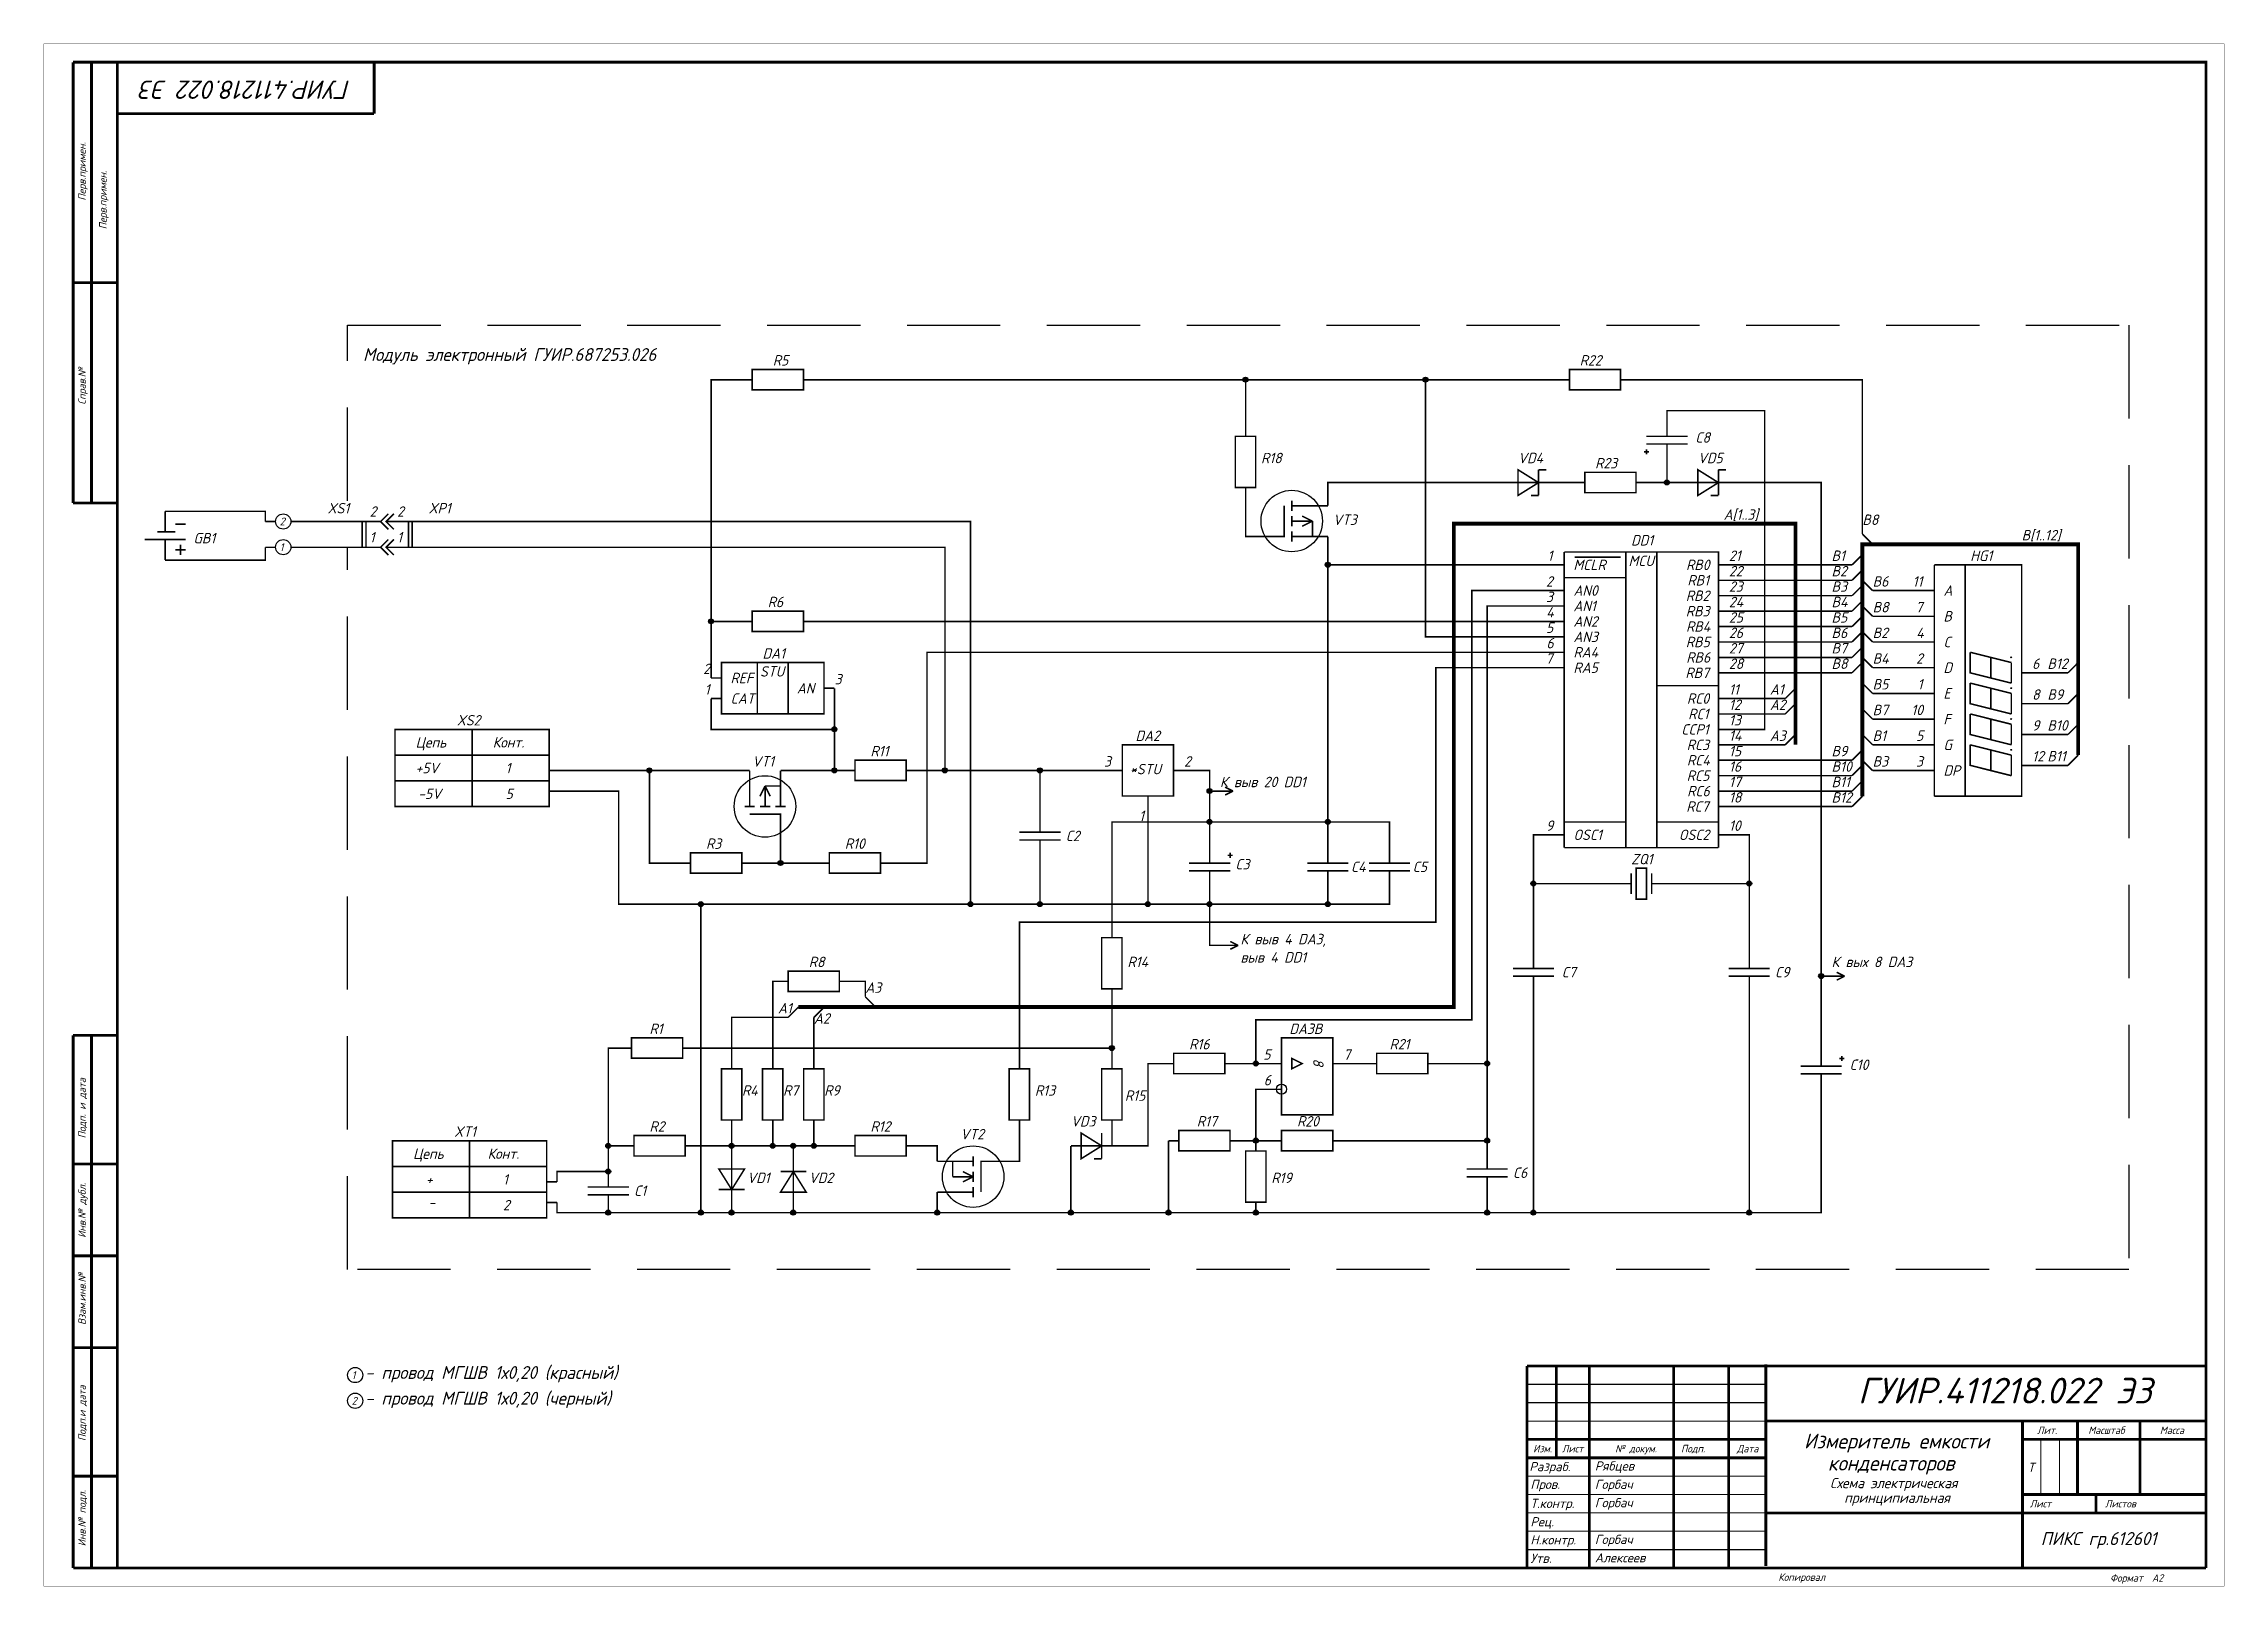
# Model space of a CAD drawing. Header units: millimetres. Extents: x 242 to 2202, y -792 to 1099.
# Drawn here: x 854 to 1448, y 678 to 1099 of the extents above; entities that cross this region are included whole.
import ezdxf

# ---------------------------------------------------------------- set-up
doc = ezdxf.new("R2010")
doc.units = ezdxf.units.MM
doc.linetypes.add('штриховаяX2', pattern=[38.1, 25.4, -12.7])
doc.layers.add('PDF _текст', color=7, linetype='Continuous')
doc.layers.add('текст', color=7, linetype='Continuous', lineweight=30)
doc.styles.add('GOST-2.304_Type-B_italic', font='GOST Common Italic.ttf')
doc.styles.add('PDF ISOCPEUR Italic', font='isocpeui.ttf')

msp = doc.modelspace()

# ---------------------------------------------------------------- texts
at = {"style": 'GOST-2.304_Type-B_italic'}
for s, height, rotation, p in [('Перв.примен.', 2.032, 90, (865.69, 1055.8)), ('Перв.примен.', 2.032, 90, (871.37, 1047.99)), ('Справ.№', 2.032, 90, (865.69, 1000.25)), ('8', 2.84, 270, (1200.04, 822.22)), ('Подп. и дата', 2.032, 90, (865.69, 800.47)), ('Инв.№ дубл.', 2.032, 90, (865.69, 773.39)), ('Взам.инв.№', 2.032, 90, (865.69, 749.65)), ('Подп.и дата', 2.032, 90, (865.69, 718.05)), ('Инв.№ подл.', 2.032, 90, (865.69, 689.39))]:
    msp.add_text(s, height=height, rotation=rotation, dxfattribs=at).set_placement(p)
for s, height, p in [('Модуль электронный ГУИР.687253.026', 3.5, (941.22, 1012.14)), ('R5', 2.845, (1052.84, 1010.89)), ('R22', 2.845, (1272.64, 1010.89)), ('C8', 2.845, (1304.14, 989.89)), ('R18', 2.845, (1185.84, 984.29)), ('VD4', 2.845, (1255.84, 984.29)), ('VD5', 2.845, (1304.84, 984.29)), ('R23', 2.845, (1276.84, 982.89)), ('2', 2.13, (918.53, 967.38)), ('XS1', 2.845, (931.53, 970.63)), ('2', 2.84, (943.01, 969.72)), ('2', 2.84, (950.49, 969.72)), ('XP1', 2.845, (959.07, 970.63)), ('VT3', 2.845, (1205.44, 967.49)), ('A[1..3]', 2.845, (1311.84, 968.89)), ('B8', 2.845, (1349.64, 967.49)), ('GB1', 2.845, (895.01, 962.48)), ('1', 2.13, (918.53, 960.38)), ('1', 2.84, (943.01, 962.72)), ('1', 2.84, (950.49, 962.72)), ('DD1', 2.845, (1286.64, 961.89)), ('B[1..12]', 2.845, (1393.04, 963.29)), ('1', 2.84, (1263.88, 957.69)), ('MCLR', 2.845, (1270.93, 955.2)), ('MCU', 2.845, (1285.94, 956.29)), ('RB0', 2.845, (1301.61, 955.2)), ('21', 2.845, (1313.29, 957.69)), ('B1', 2.845, (1341.24, 957.69)), ('HG1', 2.845, (1379.04, 957.69)), ('2', 2.84, (1263.46, 950.69)), ('AN0', 2.845, (1270.93, 948.2)), ('RB1', 2.845, (1301.97, 951)), ('22', 2.845, (1313.29, 953.49)), ('23', 2.845, (1313.29, 949.29)), ('B2', 2.845, (1341.24, 953.49)), ('B3', 2.845, (1341.24, 949.29)), ('B6', 2.845, (1352.44, 950.69)), ('11', 2.845, (1363.32, 950.69)), ('A', 2.84, (1371.73, 948.2)), ('R6', 2.845, (1051.44, 945.09)), ('3', 2.84, (1263.46, 946.49)), ('4', 2.84, (1263.52, 942.29)), ('AN1', 2.845, (1270.93, 944)), ('RB2', 2.845, (1301.55, 946.8)), ('RB3', 2.845, (1301.55, 942.6)), ('24', 2.845, (1313.29, 945.09)), ('B4', 2.845, (1341.24, 945.09)), ('B8', 2.845, (1352.44, 943.69)), ('7', 2.84, (1364.15, 943.69)), ('5', 2.84, (1263.46, 938.09)), ('AN2', 2.845, (1270.93, 939.8)), ('RB4', 2.845, (1301.61, 938.4)), ('25', 2.845, (1313.29, 940.89)), ('26', 2.845, (1313.29, 936.69)), ('B5', 2.845, (1341.24, 940.89)), ('B6', 2.845, (1341.24, 936.69)), ('B2', 2.845, (1352.44, 936.69)), ('4', 2.84, (1364.32, 936.69)), ('B', 2.84, (1371.73, 941.2)), ('DA1', 2.845, (1050.04, 931.09)), ('6', 2.84, (1263.58, 933.89)), ('AN3', 2.845, (1270.93, 935.6)), ('RA4', 2.845, (1270.93, 931.4)), ('RB5', 2.845, (1301.55, 934.2)), ('RB6', 2.845, (1301.67, 930)), ('27', 2.845, (1313.29, 932.49)), ('B7', 2.845, (1341.24, 932.49)), ('C', 2.84, (1371.73, 934.2)), ('2', 2.84, (1033.86, 926.89)), ('REF', 2.845, (1041.33, 924.4)), ('STU', 2.845, (1049.34, 926.19)), ('3', 2.84, (1069.69, 924.09)), ('7', 2.84, (1263.34, 929.69)), ('RA5', 2.845, (1270.93, 927.2)), ('RB7', 2.845, (1301.43, 925.8)), ('28', 2.845, (1313.29, 928.29)), ('B8', 2.845, (1341.24, 928.29)), ('B4', 2.845, (1352.44, 929.69)), ('2', 2.84, (1364.26, 929.69)), ('D', 2.84, (1371.73, 927.2)), ('6', 2.84, (1395.89, 928.29)), ('B12', 2.845, (1400.04, 928.29)), ('1', 2.84, (1034.28, 921.29)), ('CAT', 2.845, (1041.33, 918.8)), ('AN', 2.845, (1059.37, 921.6)), ('RC0', 2.845, (1301.85, 918.8)), ('11', 2.845, (1313.29, 921.29)), ('A1', 2.845, (1324.44, 921.29)), ('B5', 2.845, (1352.44, 922.69)), ('1', 2.84, (1364.68, 922.69)), ('E', 2.84, (1371.73, 920.2)), ('8', 2.84, (1395.89, 919.89)), ('B9', 2.845, (1400.04, 919.89)), ('XS2', 2.845, (966.74, 912.89)), ('RC1', 2.845, (1302.2, 914.6)), ('12', 2.845, (1313.29, 917.09)), ('13', 2.845, (1313.29, 912.89)), ('A2', 2.845, (1324.44, 917.09)), ('B7', 2.845, (1352.44, 915.69)), ('10', 2.845, (1362.96, 915.69)), ('F', 2.84, (1371.73, 913.2)), ('Цепь', 2.845, (955.54, 906.88)), ('Конт.', 2.845, (976.54, 906.88)), ('DA2', 2.845, (1151.63, 908.65)), ('CCP1', 2.845, (1300.31, 910.4)), ('RC3', 2.845, (1301.79, 906.2)), ('14', 2.845, (1313.29, 908.69)), ('A3', 2.845, (1324.44, 908.69)), ('B1', 2.845, (1352.44, 908.69)), ('5', 2.84, (1364.26, 908.69)), ('G', 2.84, (1371.73, 906.2)), ('9', 2.84, (1395.89, 911.49)), ('B10', 2.845, (1400.04, 911.49)), ('VT1', 2.845, (1047.24, 901.69)), ('R11', 2.845, (1079.44, 904.49)), ('3', 2.84, (1143.06, 901.69)), ('2', 2.84, (1164.89, 901.69)), ('RC4', 2.845, (1301.85, 902)), ('15', 2.845, (1313.29, 904.49)), ('16', 2.845, (1313.29, 900.29)), ('B9', 2.845, (1341.24, 904.49)), ('B10', 2.845, (1341.24, 900.29)), ('B3', 2.845, (1352.44, 901.69)), ('3', 2.84, (1364.26, 901.69)), ('12', 2.845, (1395.89, 903.09)), ('B11', 2.845, (1400.04, 903.09)), ('+5V', 2.845, (955.54, 899.88)), ('1', 2.84, (980.04, 899.88)), ('*STU', 2.845, (1150.14, 899.59)), ('К выв 20 DD1', 2.8448, (1174.64, 896.09)), ('RC5', 2.845, (1301.79, 897.8)), ('17', 2.845, (1313.29, 896.09)), ('B11', 2.845, (1341.24, 896.09)), ('DP', 2.845, (1371.73, 899.2)), ('-5V', 2.845, (956.24, 892.88)), ('5', 2.84, (980.04, 892.88)), ('RC7', 2.845, (1301.67, 889.4)), ('RC6', 2.845, (1301.91, 893.6)), ('18', 2.845, (1313.29, 891.89)), ('B12', 2.845, (1341.24, 891.89)), ('1', 2.84, (1152.61, 886.86)), ('9', 2.84, (1263.46, 884.19)), ('10', 2.845, (1313.29, 884.19)), ('R3', 2.845, (1034.64, 879.29)), ('R10', 2.845, (1072.44, 879.29)), ('C2', 2.845, (1132.64, 881.39)), ('OSC1', 2.845, (1270.93, 881.7)), ('OSC2', 2.845, (1299.65, 881.7)), ('C3', 2.845, (1178.84, 873.69)), ('C4', 2.845, (1210.34, 872.99)), ('C5', 2.845, (1227.14, 872.99)), ('ZQ1', 2.845, (1286.64, 875.09)), ('К выв 4 DA3,', 2.8448, (1180.24, 853.31)), ('R8', 2.845, (1062.64, 847.09)), ('R14', 2.845, (1149.44, 847.09)), ('выв 4 DD1', 2.845, (1180.24, 848.33)), ('К вых 8 DA3', 2.8448, (1341.24, 847.09)), ('C7', 2.845, (1267.74, 844.29)), ('C9', 2.845, (1325.84, 844.29)), ('A3', 2.845, (1078.04, 840.09)), ('R1', 2.845, (1019.24, 828.89)), ('A1', 2.845, (1054.24, 834.49)), ('A2', 2.845, (1064.04, 831.69)), ('DA3B', 2.845, (1193.54, 828.89)), ('R16', 2.845, (1166.24, 824.69)), ('R21', 2.845, (1220.84, 824.69)), ('5', 2.84, (1186.46, 821.89)), ('7', 2.84, (1208.29, 821.89)), ('C10', 2.845, (1346.14, 819.09)), ('R4', 2.845, (1044.44, 812.09)), ('R7', 2.845, (1055.64, 812.09)), ('R9', 2.845, (1066.84, 812.09)), ('R13', 2.845, (1124.24, 812.09)), ('6', 2.84, (1186.58, 814.89)), ('R15', 2.845, (1148.74, 810.69)), ('XT1', 2.845, (966.04, 800.89)), ('R2', 2.845, (1019.24, 802.29)), ('R12', 2.845, (1079.44, 802.29)), ('VT2', 2.845, (1103.94, 800.19)), ('VD3', 2.845, (1134.04, 803.69)), ('R17', 2.845, (1168.34, 803.69)), ('R20', 2.845, (1195.64, 803.69)), ('Цепь', 2.845, (954.84, 794.88)), ('Конт.', 2.845, (975.14, 794.88)), ('1', 2.84, (979.34, 787.88)), ('VD1', 2.845, (1045.84, 788.29)), ('VD2', 2.845, (1062.64, 788.29)), ('R19', 2.845, (1188.64, 788.29)), ('C6', 2.845, (1254.44, 789.69)), ('+', 2.84, (958.34, 787.88)), ('C1', 2.845, (1015.04, 784.79)), ('-', 2.84, (959.04, 781.58)), ('2', 2.84, (979.34, 780.88)), ('1', 2.13, (938.13, 734.96)), ('- провод МГШВ 1х0,20 (красный)', 3.5, (941.81, 734.97)), ('- провод МГШВ 1х0,20 (черный)', 3.5, (941.81, 727.97)), ('2', 2.13, (938.13, 727.96)), ('Измеритель емкости', 4.064, (1333.75, 716.02)), ('Лит.', 2.032, (1397.25, 719.98)), ('Масштаб', 2.032, (1411.18, 719.98)), ('Масса', 2.032, (1430.69, 719.98)), ('Изм.', 2.032, (1259.96, 714.98)), ('Лист', 2.032, (1267.81, 714.98)), ('№ докум.', 2.032, (1282.3, 714.98)), ('Подп.', 2.032, (1300.25, 714.98)), ('Дата', 2.032, (1315.48, 714.98)), ('конденсаторов', 4.064, (1340.25, 710.02)), ('Схема электрическая', 2.794, (1340.85, 705.22)), ('принципиальная', 2.794, (1344.69, 701.22)), ('Лист', 2.032, (1395.25, 699.98)), ('Листов', 2.032, (1415.75, 699.98)), ('ПИКС гр.612601', 3.556, (1398.25, 689.72)), ('Копировал', 2.032, (1326.75, 679.98)), ('Формат  A2', 2.032, (1417.13, 679.76))]:
    msp.add_text(s, height=height, dxfattribs=at).set_placement(p)
at = {"insert": (1394.72, 709.66), "char_height": 2.5, "attachment_point": 7, "style": 'PDF ISOCPEUR Italic'}
msp.add_mtext('Т', dxfattribs=at)
at = {"layer": 'PDF _текст', "style": 'PDF ISOCPEUR Italic'}
msp.add_text('ГУИР.411218.022 Э3', height=5, rotation=180, dxfattribs=at).set_placement((937.9, 1088.5))
msp.add_text('ГУИР.411218.022 Э3', height=7, dxfattribs=at).set_placement((1348.41, 728.29))
at = {"layer": 'текст', "style": 'PDF ISOCPEUR Italic'}
for s, p in [('Разраб.', (1258.92, 709.85)), ('Пров.', (1259.22, 705.02)), ('Рябцев', (1276.77, 710.02)), ('Горбач', (1276.77, 705.02)), ('Т.контр.', (1259.22, 699.83)), ('Горбач', (1276.77, 700.02)), ('Рец.', (1259.22, 694.83)), ('Н.контр.', (1259.22, 689.9)), ('Горбач', (1276.77, 690.02)), ('Утв.', (1259.22, 684.88)), ('Алексеев', (1276.77, 685.02))]:
    msp.add_text(s, height=2.5, dxfattribs=at).set_placement(p)

# ---------------------------------------------------------------- linework, layer by layer
at = {"linetype": 'штриховаяX2'}
for p, q in [((937.01, 974.07), (937.01, 1021.87)), ((937.01, 1021.87), (1422.27, 1021.87)), ((1422.27, 1021.87), (1422.27, 764.76)), ((937.01, 764.76), (937.01, 961.41)), ((1422.27, 764.76), (937.01, 764.76))]:
    msp.add_line(p, q, dxfattribs=at)
for points, const_width in [([(862.25, 973.49), (862.25, 1093.49)], 0.749), ([(867.25, 1093.49), (867.25, 973.49)], 0.749), ([(874.25, 1033.49), (862.25, 1033.49)], 0.749), ([(1047.24, 1009.82), (1061.18, 1009.82), (1061.18, 1004.28), (1047.24, 1004.28), (1047.24, 1009.82)], 0.42), ([(1269.84, 1009.82), (1283.78, 1009.82), (1283.78, 1004.28), (1269.84, 1004.28), (1269.84, 1009.82)], 0.42), ([(1036.04, 925.82), (1036.04, 941.22), (1036.04, 1007.02), (1044.44, 1007.02)], 0.42), ([(1047.24, 1007.02), (1044.44, 1007.02)], 0.42), ([(1061.24, 1007.02), (1064.04, 1007.02)], 0.42), ([(1267.04, 1007.02), (1230.64, 1007.02), (1181.64, 1007.02), (1064.04, 1007.02)], 0.42), ([(1181.64, 994.42), (1181.64, 1007.02)], 0.42), ([(1265.64, 937.02), (1230.64, 937.02), (1230.64, 1007.02)], 0.42), ([(1269.84, 1007.02), (1267.04, 1007.02)], 0.42), ([(1283.84, 1007.02), (1286.64, 1007.02)], 0.42), ([(1286.64, 1007.02), (1349.64, 1007.02), (1349.64, 965.02)], 0.42), ([(1313.24, 911.82), (1323.04, 911.82), (1323.04, 998.62), (1296.44, 998.62), (1296.44, 998.62), (1296.44, 994.42)], 0.42), ([(1181.64, 991.62), (1181.64, 994.42)], 0.42), ([(1296.44, 991.62), (1296.44, 994.42)], 0.42), ([(1178.84, 991.62), (1184.38, 991.62), (1184.38, 977.68), (1178.84, 977.68), (1178.84, 991.62)], 0.42), ([(1290.14, 987.42), (1291.54, 987.42)], 0.42), ([(1302.04, 991.62), (1290.84, 991.62)], 0.42), ([(1290.84, 989.52), (1302.04, 989.52)], 0.42), ([(1290.84, 986.72), (1290.84, 988.12)], 0.42), ([(1296.44, 989.52), (1296.44, 986.72)], 0.42), ([(1296.44, 986.72), (1296.44, 979.02), (1296.44, 979.02)], 0.42), ([(1261.44, 975.52), (1261.44, 982.52)], 0.42), ([(1261.44, 982.52), (1263.54, 982.52)], 0.42), ([(1274.04, 981.82), (1287.98, 981.82), (1287.98, 976.28), (1274.04, 976.28), (1274.04, 981.82)], 0.42), ([(1310.44, 975.52), (1310.44, 982.52)], 0.42), ([(1310.44, 982.52), (1312.54, 982.52)], 0.42), ([(1181.64, 977.62), (1181.64, 974.82)], 0.42), ([(1181.64, 974.82), (1181.64, 974.82), (1181.64, 964.32), (1182.34, 964.32)], 0.42), ([(1194.24, 971.32), (1194.24, 974.12)], 0.42), ([(1253.04, 979.02), (1204.04, 979.02), (1204.04, 979.02), (1204.04, 975.52)], 0.42), ([(1204.04, 972.72), (1204.04, 975.52)], 0.42), ([(1255.84, 979.02), (1253.04, 979.02)], 0.42), ([(1261.44, 979.02), (1255.84, 979.02)], 0.42), ([(1261.44, 975.52), (1259.34, 975.52)], 0.42), ([(1261.44, 979.02), (1264.24, 979.02)], 0.42), ([(1264.24, 979.02), (1271.24, 979.02)], 0.42), ([(1274.04, 979.02), (1271.24, 979.02)], 0.42), ([(1288.04, 979.02), (1290.84, 979.02)], 0.42), ([(1290.84, 979.02), (1296.44, 979.02), (1302.04, 979.02)], 0.42), ([(1304.84, 979.02), (1302.04, 979.02)], 0.42), ([(1310.44, 979.02), (1304.84, 979.02)], 0.42), ([(1310.44, 975.52), (1308.34, 975.52)], 0.42), ([(1310.44, 979.02), (1313.24, 979.02)], 0.42), ([(1313.24, 979.02), (1338.44, 979.02), (1338.44, 979.02), (1338.44, 822.92)], 0.42), ([(874.25, 973.49), (862.25, 973.49)], 0.749), ([(887.31, 968.41), (887.31, 971.21)], 0.42), ([(914.61, 968.41), (914.61, 968.41), (914.61, 971.21), (887.31, 971.21)], 0.42), ([(887.31, 968.41), (887.31, 965.61)], 0.42), ([(917.41, 968.41), (914.61, 968.41)], 0.42), ([(921.61, 968.41), (926.51, 968.41)], 0.42), ([(926.51, 968.41), (946.01, 968.41)], 0.42), ([(941.01, 961.41), (941.01, 968.41)], 0.42), ([(942.01, 961.41), (942.01, 968.41)], 0.42), ([(948.13, 966.29), (946.01, 968.41), (948.13, 970.53)], 0.42), ([(949.63, 966.29), (947.51, 968.41), (949.63, 970.53)], 0.42), ([(947.51, 968.41), (968.51, 968.41)], 0.42), ([(953.63, 961.41), (953.63, 968.41)], 0.42), ([(954.63, 961.41), (954.63, 968.41)], 0.42), ([(968.51, 968.41), (971.31, 968.41)], 0.42), ([(968.51, 968.41), (971.31, 968.41)], 0.42), ([(1106.71, 864.25), (1106.71, 968.41), (971.31, 968.41)], 0.42), ([(1331.44, 907.62), (1331.44, 967.82), (1238.34, 967.82), (1238.34, 836.22), (1073.84, 836.22), (1059.84, 836.22)], 1.05), ([(1192.14, 972.72), (1192.14, 964.32), (1185.14, 964.32)], 0.42), ([(1194.24, 972.72), (1204.04, 972.72)], 0.42), ([(1194.24, 967.12), (1194.24, 969.92)], 0.42), ([(1194.24, 968.52), (1199.84, 968.52)], 0.42), ([(1199.84, 968.52), (1197.04, 969.92)], 0.42), ([(1199.84, 968.52), (1197.04, 967.12)], 0.42), ([(1199.84, 968.52), (1199.84, 964.32)], 0.42), ([(881.71, 963.51), (892.91, 963.51)], 0.42), ([(885.21, 965.61), (890.11, 965.61)], 0.42), ([(887.31, 963.51), (887.31, 960.71)], 0.42), ([(890.11, 967.71), (892.91, 967.71)], 0.42), ([(948.13, 959.29), (946.01, 961.41), (948.13, 963.53)], 0.42), ([(949.63, 959.29), (947.51, 961.41), (949.63, 963.53)], 0.42), ([(1185.14, 964.32), (1182.34, 964.32)], 0.42), ([(1194.24, 962.92), (1194.24, 965.72)], 0.42), ([(1194.24, 964.32), (1204.04, 964.32)], 0.42), ([(1204.04, 964.32), (1204.04, 961.52)], 0.42), ([(1349.64, 893.62), (1349.64, 962.22), (1408.44, 962.22), (1408.44, 904.82)], 1.05), ([(1352.44, 962.22), (1349.64, 965.02)], 0.42), ([(914.61, 961.41), (914.61, 961.41), (914.61, 957.91), (887.31, 957.91)], 0.42), ([(887.31, 960.71), (887.31, 957.91)], 0.42), ([(890.11, 960.71), (892.91, 960.71)], 0.42), ([(891.51, 962.11), (891.51, 959.31)], 0.42), ([(917.41, 961.41), (914.61, 961.41)], 0.42), ([(921.61, 961.41), (926.51, 961.41)], 0.42), ([(926.51, 961.41), (946.01, 961.41)], 0.42), ([(947.51, 961.41), (968.51, 961.41)], 0.42), ([(968.51, 961.41), (971.31, 961.41)], 0.42), ([(968.51, 961.41), (971.31, 961.41)], 0.42), ([(971.31, 961.41), (1099.74, 961.41), (1099.74, 900.62)], 0.42), ([(1204.04, 878.22), (1204.04, 878.22), (1204.04, 886.62), (1204.04, 886.62), (1204.04, 956.62), (1204.04, 956.62), (1204.04, 961.52)], 0.42), ([(1265.64, 956.62), (1204.04, 956.62), (1204.04, 956.62)], 0.42), ([(1268.44, 956.62), (1265.64, 956.62)], 0.42), ([(1310.44, 879.62), (1310.44, 960.12), (1268.44, 960.12)], 0.42), ([(1268.44, 960.12), (1268.44, 879.62)], 0.42), ([(1271.24, 958.72), (1283.84, 958.72)], 0.42), ([(1285.24, 960.12), (1285.24, 879.62)], 0.42), ([(1293.64, 879.62), (1293.64, 960.12)], 0.42), ([(1310.44, 956.62), (1313.24, 956.62)], 0.42), ([(1313.24, 956.62), (1346.84, 956.62)], 0.42), ([(1346.84, 956.62), (1349.64, 959.42)], 0.42), ([(1369.24, 893.62), (1369.24, 956.62)], 0.42), ([(1369.24, 893.62), (1393.04, 893.62), (1393.04, 956.62), (1369.24, 956.62)], 0.42), ([(1377.64, 956.62), (1377.64, 893.62)], 0.42), ([(1268.44, 953.12), (1285.24, 953.12)], 0.42), ([(1310.44, 952.42), (1313.24, 952.42)], 0.42), ([(1313.24, 952.42), (1346.84, 952.42)], 0.42), ([(1346.84, 952.42), (1349.64, 955.22)], 0.42), ([(1346.84, 948.22), (1349.64, 951.02)], 0.42), ([(1349.64, 952.42), (1352.44, 949.62)], 0.42), ([(1265.64, 949.62), (1243.24, 949.62), (1243.24, 832.72), (1184.44, 832.72), (1184.44, 827.12), (1184.44, 820.82)], 0.42), ([(1265.64, 945.42), (1247.44, 945.42), (1247.44, 820.82), (1237.64, 820.82), (1234.14, 820.82)], 0.42), ([(1268.44, 949.62), (1265.64, 949.62)], 0.42), ([(1268.44, 945.42), (1265.64, 945.42)], 0.42), ([(1310.44, 948.22), (1313.24, 948.22)], 0.42), ([(1313.24, 948.22), (1346.84, 948.22)], 0.42), ([(1346.84, 944.02), (1349.64, 946.82)], 0.42), ([(1349.64, 945.42), (1352.44, 942.62)], 0.42), ([(1366.44, 949.62), (1352.44, 949.62), (1352.44, 949.62)], 0.42), ([(1369.24, 949.62), (1366.44, 949.62)], 0.42), ([(1044.44, 941.22), (1036.04, 941.22)], 0.42), ([(1047.24, 941.22), (1044.44, 941.22)], 0.42), ([(1047.24, 944.02), (1061.18, 944.02), (1061.18, 938.48), (1047.24, 938.48), (1047.24, 944.02)], 0.42), ([(1061.24, 941.22), (1064.04, 941.22)], 0.42), ([(1265.64, 941.22), (1064.04, 941.22)], 0.42), ([(1268.44, 941.22), (1265.64, 941.22)], 0.42), ([(1310.44, 944.02), (1313.24, 944.02)], 0.42), ([(1310.44, 939.82), (1313.24, 939.82)], 0.42), ([(1313.24, 944.02), (1346.84, 944.02)], 0.42), ([(1313.24, 939.82), (1346.84, 939.82)], 0.42), ([(1346.84, 939.82), (1349.64, 942.62)], 0.42), ([(1346.84, 935.62), (1349.64, 938.42)], 0.42), ([(1349.64, 938.42), (1352.44, 935.62)], 0.42), ([(1366.44, 942.62), (1352.44, 942.62), (1352.44, 942.62)], 0.42), ([(1369.24, 942.62), (1366.44, 942.62)], 0.42), ([(1265.64, 932.82), (1094.84, 932.82), (1094.84, 875.42), (1085.04, 875.42)], 0.42), ([(1268.44, 937.02), (1265.64, 937.02)], 0.42), ([(1268.44, 932.82), (1265.64, 932.82)], 0.42), ([(1310.44, 935.62), (1313.24, 935.62)], 0.42), ([(1313.24, 935.62), (1346.84, 935.62), (1346.84, 935.62)], 0.42), ([(1346.84, 931.42), (1349.64, 934.22)], 0.42), ([(1366.44, 935.62), (1352.44, 935.62)], 0.42), ([(1369.24, 935.62), (1366.44, 935.62)], 0.42), ([(1379.04, 932.82), (1384.64, 931.42)], 0.42), ([(1379.04, 932.82), (1379.04, 927.22), (1384.64, 925.82)], 0.42), ([(1038.84, 930.02), (1066.78, 930.02), (1066.78, 916.08), (1038.84, 916.08), (1038.84, 930.02)], 0.42), ([(1048.64, 930.02), (1048.64, 916.02)], 0.42), ([(1057.04, 930.02), (1057.04, 916.02)], 0.42), ([(1120.04, 822.22), (1120.04, 859.32), (1233.44, 859.32), (1233.44, 928.62), (1265.64, 928.62)], 0.42), ([(1268.44, 928.62), (1265.64, 928.62)], 0.42), ([(1310.44, 931.42), (1313.24, 931.42)], 0.42), ([(1310.44, 927.22), (1313.24, 927.22)], 0.42), ([(1313.24, 931.42), (1346.84, 931.42)], 0.42), ([(1313.24, 927.22), (1346.84, 927.22)], 0.42), ([(1346.84, 927.22), (1349.64, 930.02)], 0.42), ([(1349.64, 931.42), (1352.44, 928.62)], 0.42), ([(1366.44, 928.62), (1352.44, 928.62), (1352.44, 928.62)], 0.42), ([(1369.24, 928.62), (1366.44, 928.62)], 0.42), ([(1384.64, 925.82), (1384.64, 931.42)], 0.42), ([(1384.64, 931.42), (1390.24, 930.02)], 0.42), ([(1384.64, 931.42), (1384.64, 925.82), (1390.24, 924.42)], 0.42), ([(1390.24, 924.42), (1390.24, 930.02)], 0.42), ([(1393.04, 927.22), (1395.84, 927.22)], 0.42), ([(1395.84, 927.22), (1405.64, 927.22), (1405.64, 927.22)], 0.42), ([(1405.64, 927.22), (1408.44, 930.02)], 0.42), ([(1038.84, 925.82), (1036.04, 925.82)], 0.42), ([(1066.84, 923.02), (1069.64, 923.02)], 0.42), ([(1069.64, 923.02), (1069.64, 911.82), (1069.64, 900.62)], 0.42), ([(1310.44, 923.72), (1293.64, 923.72)], 0.42), ([(1331.44, 923.02), (1328.64, 920.22)], 0.42), ([(1349.64, 924.42), (1352.44, 921.62)], 0.42), ([(1366.44, 921.62), (1352.44, 921.62), (1352.44, 921.62)], 0.42), ([(1369.24, 921.62), (1366.44, 921.62)], 0.42), ([(1379.04, 924.42), (1384.64, 923.02)], 0.42), ([(1379.04, 924.42), (1379.04, 918.82), (1384.64, 917.42)], 0.42), ([(1384.64, 917.42), (1384.64, 923.02)], 0.42), ([(1384.64, 923.02), (1390.24, 921.62)], 0.42), ([(1384.64, 923.02), (1384.64, 917.42), (1390.24, 916.02)], 0.42), ([(1390.24, 916.02), (1390.24, 921.62)], 0.42), ([(1408.44, 921.62), (1405.64, 918.82)], 0.42), ([(1038.84, 920.22), (1036.04, 920.22)], 0.42), ([(1036.04, 920.22), (1036.04, 911.82), (1069.64, 911.82)], 0.42), ([(1310.44, 920.22), (1313.24, 920.22)], 0.42), ([(1310.44, 916.02), (1313.24, 916.02)], 0.42), ([(1313.24, 920.22), (1328.64, 920.22)], 0.42), ([(1313.24, 916.02), (1328.64, 916.02)], 0.42), ([(1331.44, 918.82), (1328.64, 916.02)], 0.42), ([(1349.64, 917.42), (1352.44, 914.62)], 0.42), ([(1379.04, 916.02), (1384.64, 914.62)], 0.42), ([(1379.04, 916.02), (1379.04, 910.42), (1384.64, 909.02)], 0.42), ([(1393.04, 918.82), (1395.84, 918.82)], 0.42), ([(1395.84, 918.82), (1405.64, 918.82)], 0.42), ([(949.94, 890.82), (949.94, 911.82), (991.94, 911.82), (991.94, 890.82), (949.94, 890.82)], 0.42), ([(970.94, 890.82), (970.94, 911.82)], 0.42), ([(1310.44, 911.82), (1313.24, 911.82)], 0.42), ([(1331.44, 910.42), (1328.64, 907.62)], 0.42), ([(1349.64, 910.42), (1352.44, 907.62)], 0.42), ([(1366.44, 914.62), (1352.44, 914.62), (1352.44, 914.62)], 0.42), ([(1369.24, 914.62), (1366.44, 914.62)], 0.42), ([(1384.64, 909.02), (1384.64, 914.62)], 0.42), ([(1384.64, 914.62), (1390.24, 913.22)], 0.42), ([(1384.64, 914.62), (1384.64, 909.02), (1390.24, 907.62)], 0.42), ([(1390.24, 907.62), (1390.24, 913.22)], 0.42), ([(1393.04, 910.42), (1395.84, 910.42)], 0.42), ([(1395.84, 910.42), (1405.64, 910.42), (1405.64, 910.42)], 0.42), ([(1408.44, 913.22), (1405.64, 910.42)], 0.42), ([(949.94, 904.82), (991.94, 904.82)], 0.42), ([(1075.24, 903.42), (1089.18, 903.42), (1089.18, 897.88), (1075.24, 897.88), (1075.24, 903.42)], 0.42), ([(1148.04, 907.62), (1161.98, 907.62), (1161.98, 893.68), (1148.04, 893.68), (1148.04, 907.62)], 0.42), ([(1310.44, 907.62), (1313.24, 907.62)], 0.42), ([(1310.44, 903.42), (1313.24, 903.42)], 0.42), ([(1313.24, 907.62), (1328.64, 907.62)], 0.42), ([(1313.24, 903.42), (1346.84, 903.42)], 0.42), ([(1346.84, 903.42), (1349.64, 906.22)], 0.42), ([(1349.64, 903.42), (1352.44, 900.62)], 0.42), ([(1366.44, 907.62), (1352.44, 907.62), (1352.44, 907.62)], 0.42), ([(1369.24, 907.62), (1366.44, 907.62)], 0.42), ([(1379.04, 907.62), (1384.64, 906.22)], 0.42), ([(1379.04, 907.62), (1379.04, 902.02), (1384.64, 900.62)], 0.42), ([(1384.64, 900.62), (1384.64, 906.22)], 0.42), ([(1384.64, 906.22), (1390.24, 904.82)], 0.42), ([(1384.64, 906.22), (1384.64, 900.62), (1390.24, 899.22)], 0.42), ([(1390.24, 899.22), (1390.24, 904.82)], 0.42), ([(1408.44, 904.82), (1405.64, 902.02)], 0.42), ([(949.94, 897.82), (991.94, 897.82)], 0.42), ([(991.94, 900.62), (994.74, 900.62)], 0.42), ([(994.74, 900.62), (1019.24, 900.62)], 0.42), ([(1043.74, 900.62), (1019.24, 900.62), (1019.24, 900.62), (1019.24, 875.42), (1027.64, 875.42)], 0.42), ([(1046.54, 900.62), (1043.74, 900.62)], 0.42), ([(1046.54, 890.82), (1046.54, 900.62)], 0.42), ([(1054.94, 890.82), (1054.94, 900.62)], 0.42), ([(1054.94, 900.62), (1057.74, 900.62)], 0.42), ([(1057.74, 900.62), (1069.64, 900.62), (1075.24, 900.62), (1072.44, 900.62)], 0.42), ([(1089.24, 900.62), (1092.04, 900.62)], 0.42), ([(1092.04, 900.62), (1099.74, 900.62), (1125.64, 900.62), (1125.64, 886.62)], 0.42), ([(1125.64, 900.62), (1145.24, 900.62)], 0.42), ([(1148.04, 900.62), (1145.24, 900.62)], 0.42), ([(1162.04, 900.62), (1164.84, 900.62)], 0.42), ([(1164.84, 900.62), (1171.84, 900.62), (1171.84, 895.02), (1171.84, 886.62), (1171.84, 878.22), (1171.84, 878.22)], 0.42), ([(1310.44, 899.22), (1313.24, 899.22)], 0.42), ([(1313.24, 899.22), (1346.84, 899.22)], 0.42), ([(1346.84, 899.22), (1349.64, 902.02)], 0.42), ([(1346.84, 895.02), (1349.64, 897.82)], 0.42), ([(1366.44, 900.62), (1352.44, 900.62), (1352.44, 900.62)], 0.42), ([(1369.24, 900.62), (1366.44, 900.62)], 0.42), ([(1393.04, 902.02), (1395.84, 902.02)], 0.42), ([(1395.84, 902.02), (1405.64, 902.02), (1405.64, 902.02)], 0.42), ([(991.94, 895.02), (994.74, 895.02)], 0.42), ([(1220.84, 870.52), (1220.84, 864.22), (1204.04, 864.22), (1106.74, 864.22), (1033.24, 864.22), (1010.84, 864.22), (1010.84, 865.62), (1010.84, 895.02), (994.74, 895.02)], 0.42), ([(1050.74, 896.42), (1049.34, 893.62)], 0.42), ([(1050.74, 890.82), (1050.74, 896.42)], 0.42), ([(1050.74, 896.42), (1052.14, 893.62)], 0.42), ([(1050.74, 896.42), (1054.94, 896.42)], 0.42), ([(1155.04, 893.62), (1155.04, 890.82)], 0.42), ([(1174.64, 895.02), (1171.84, 895.02)], 0.42), ([(1174.64, 895.02), (1178.2, 895.02)], 0.42), ([(1178.2, 895.02), (1176.06, 896.09)], 0.42), ([(1178.2, 895.02), (1176.06, 893.95)], 0.42), ([(1310.44, 895.02), (1313.24, 895.02)], 0.42), ([(1313.24, 895.02), (1346.84, 895.02)], 0.42), ([(1346.84, 890.82), (1349.64, 893.62)], 0.42), ([(1047.94, 890.82), (1045.14, 890.82)], 0.42), ([(1046.54, 888.72), (1054.94, 888.72), (1054.94, 881.72)], 0.42), ([(1052.14, 890.82), (1049.34, 890.82)], 0.42), ([(1056.34, 890.82), (1053.54, 890.82)], 0.42), ([(1125.64, 883.82), (1125.64, 886.62)], 0.42), ([(1145.24, 857.92), (1145.24, 886.62), (1145.24, 886.62), (1171.84, 886.62)], 0.42), ([(1155.04, 890.82), (1155.04, 864.22)], 0.42), ([(1171.84, 886.62), (1204.04, 886.62)], 0.42), ([(1220.84, 878.22), (1220.84, 886.62), (1220.84, 886.62), (1204.04, 886.62)], 0.42), ([(1285.24, 886.62), (1268.44, 886.62)], 0.42), ([(1293.64, 886.62), (1310.44, 886.62)], 0.42), ([(1310.44, 890.82), (1313.24, 890.82)], 0.42), ([(1313.24, 890.82), (1346.84, 890.82)], 0.42), ([(1054.94, 881.72), (1054.94, 878.92)], 0.42), ([(1131.24, 883.82), (1120.04, 883.82)], 0.42), ([(1120.04, 881.72), (1131.24, 881.72)], 0.42), ([(1125.64, 881.72), (1125.64, 878.92)], 0.42), ([(1265.64, 883.12), (1260.04, 883.12), (1260.04, 869.82), (1260.04, 869.82), (1260.04, 849.52)], 0.42), ([(1268.44, 883.12), (1265.64, 883.12)], 0.42), ([(1268.44, 879.62), (1310.44, 879.62)], 0.42), ([(1313.24, 883.12), (1318.84, 883.12), (1318.84, 883.12), (1318.84, 869.82), (1318.84, 869.82), (1295.04, 869.82)], 0.42), ([(1310.44, 883.12), (1313.24, 883.12)], 0.42), ([(1030.44, 875.42), (1027.64, 875.42)], 0.42), ([(1030.44, 878.22), (1044.38, 878.22), (1044.38, 872.68), (1030.44, 872.68), (1030.44, 878.22)], 0.42), ([(1044.44, 875.42), (1047.24, 875.42)], 0.42), ([(1054.94, 878.92), (1054.94, 875.42), (1047.24, 875.42)], 0.42), ([(1065.44, 875.42), (1054.94, 875.42)], 0.42), ([(1068.24, 875.42), (1065.44, 875.42)], 0.42), ([(1068.24, 878.22), (1082.18, 878.22), (1082.18, 872.68), (1068.24, 872.68), (1068.24, 878.22)], 0.42), ([(1082.24, 875.42), (1085.04, 875.42)], 0.42), ([(1125.64, 878.92), (1125.64, 864.22)], 0.42), ([(1177.44, 875.42), (1166.24, 875.42)], 0.42), ([(1166.24, 873.32), (1177.44, 873.32)], 0.42), ([(1171.84, 875.42), (1171.84, 878.22)], 0.42), ([(1171.84, 873.32), (1171.84, 870.52)], 0.42), ([(1178.14, 877.52), (1176.74, 877.52)], 0.42), ([(1177.44, 878.22), (1177.44, 876.82)], 0.42), ([(1209.64, 875.42), (1198.44, 875.42)], 0.42), ([(1198.44, 873.32), (1209.64, 873.32)], 0.42), ([(1204.04, 875.42), (1204.04, 878.22)], 0.42), ([(1204.04, 873.32), (1204.04, 870.52)], 0.42), ([(1226.44, 875.42), (1215.24, 875.42)], 0.42), ([(1215.24, 873.32), (1226.44, 873.32)], 0.42), ([(1220.84, 875.42), (1220.84, 878.22)], 0.42), ([(1220.84, 873.32), (1220.84, 870.52)], 0.42), ([(1288.04, 865.62), (1288.04, 874.02), (1290.84, 874.02), (1290.84, 865.62), (1288.04, 865.62)], 0.42), ([(1176.04, 853.02), (1171.84, 853.02), (1171.84, 864.22), (1171.84, 864.22), (1171.84, 870.52)], 0.42), ([(1204.04, 870.52), (1204.04, 864.22), (1204.04, 864.22)], 0.42), ([(1260.04, 869.82), (1283.84, 869.82)], 0.42), ([(1286.64, 869.82), (1283.84, 869.82)], 0.42), ([(1286.64, 867.02), (1286.64, 872.62)], 0.42), ([(1292.24, 867.02), (1292.24, 872.62)], 0.42), ([(1292.24, 869.82), (1295.04, 869.82)], 0.42), ([(1318.84, 849.52), (1318.84, 869.82), (1318.84, 869.82)], 0.42), ([(1033.24, 780.22), (1033.24, 863.52), (1033.24, 864.22)], 0.42), ([(1145.24, 855.12), (1145.24, 857.92)], 0.42), ([(1142.44, 855.12), (1147.98, 855.12), (1147.98, 841.18), (1142.44, 841.18), (1142.44, 855.12)], 0.42), ([(1176.04, 853.02), (1179.6, 853.02)], 0.42), ([(1179.6, 853.02), (1177.46, 854.09)], 0.42), ([(1179.6, 853.02), (1177.46, 851.95)], 0.42), ([(1260.04, 846.72), (1260.04, 849.52)], 0.42), ([(1318.84, 846.72), (1318.84, 849.52)], 0.42), ([(1057.04, 846.02), (1070.98, 846.02), (1070.98, 840.48), (1057.04, 840.48), (1057.04, 846.02)], 0.42), ([(1265.64, 846.72), (1254.44, 846.72)], 0.42), ([(1254.44, 844.62), (1265.64, 844.62)], 0.42), ([(1260.04, 844.62), (1260.04, 841.82)], 0.42), ([(1324.44, 846.72), (1313.24, 846.72)], 0.42), ([(1313.24, 844.62), (1324.44, 844.62)], 0.42), ([(1318.84, 844.62), (1318.84, 841.82)], 0.42), ([(1341.24, 844.62), (1338.44, 844.62)], 0.42), ([(1341.24, 844.62), (1344.8, 844.62)], 0.42), ([(1344.8, 844.62), (1342.66, 845.69)], 0.42), ([(1344.8, 844.62), (1342.66, 843.55)], 0.42), ([(1145.24, 838.32), (1145.24, 825.02), (1145.24, 825.02), (1031.14, 825.02)], 0.42), ([(1052.84, 822.22), (1052.84, 843.22), (1054.24, 843.22), (1054.24, 843.22)], 0.42), ([(1057.04, 843.22), (1054.24, 843.22)], 0.42), ([(1071.04, 843.22), (1073.84, 843.22)], 0.42), ([(1073.84, 843.22), (1078.04, 843.22), (1078.04, 839.02)], 0.42), ([(1080.84, 836.22), (1078.04, 839.02)], 0.42), ([(1145.24, 841.12), (1145.24, 838.32)], 0.42), ([(1247.44, 780.22), (1260.04, 780.22), (1260.04, 841.82)], 0.42), ([(1260.04, 780.22), (1318.84, 780.22), (1318.84, 841.82)], 0.42), ([(1057.04, 833.42), (1041.64, 833.42), (1041.64, 822.22)], 0.42), ([(1057.04, 833.42), (1059.84, 836.22)], 0.42), ([(1064.04, 833.42), (1066.84, 836.22)], 0.42), ([(1064.04, 833.42), (1064.04, 822.22)], 0.42), ([(862.25, 828.49), (862.25, 683.49)], 0.749), ([(874.25, 828.49), (862.25, 828.49)], 0.749), ([(867.25, 828.49), (867.25, 683.49)], 0.749), ([(1014.34, 827.82), (1028.28, 827.82), (1028.28, 822.28), (1014.34, 822.28), (1014.34, 827.82)], 0.42), ([(1191.44, 827.82), (1205.38, 827.82), (1205.38, 806.88), (1191.44, 806.88), (1191.44, 827.82)], 0.42), ([(1011.54, 825.02), (1008.04, 825.02), (1008.04, 798.42), (1008.04, 791.42)], 0.42), ([(1014.34, 825.02), (1011.54, 825.02)], 0.42), ([(1028.34, 825.02), (1031.14, 825.02)], 0.42), ([(1041.64, 819.42), (1041.64, 822.22)], 0.42), ([(1052.84, 819.42), (1052.84, 822.22)], 0.42), ([(1064.04, 819.42), (1064.04, 822.22)], 0.42), ([(1120.04, 819.42), (1120.04, 822.22)], 0.42), ([(1145.24, 822.22), (1145.24, 825.02), (1145.24, 825.02)], 0.42), ([(1145.24, 819.42), (1145.24, 822.22)], 0.42), ([(1145.24, 802.62), (1145.24, 798.42), (1155.04, 798.42), (1155.04, 820.82), (1159.24, 820.82), (1159.24, 820.82)], 0.42), ([(1162.04, 820.82), (1159.24, 820.82)], 0.42), ([(1162.04, 823.62), (1175.98, 823.62), (1175.98, 818.08), (1162.04, 818.08), (1162.04, 823.62)], 0.42), ([(1176.04, 820.82), (1178.84, 820.82)], 0.42), ([(1178.84, 820.82), (1184.44, 820.82), (1188.64, 820.82), (1188.64, 820.82)], 0.42), ([(1191.44, 820.82), (1188.64, 820.82)], 0.42), ([(1194.24, 819.42), (1197.04, 820.82), (1194.24, 822.22), (1194.24, 819.42)], 0.42), ([(1205.44, 820.82), (1208.24, 820.82)], 0.42), ([(1208.24, 820.82), (1212.44, 820.82), (1212.44, 820.82), (1214.54, 820.82)], 0.42), ([(1208.24, 799.82), (1233.44, 799.82), (1247.44, 799.82), (1247.44, 820.82), (1247.44, 820.82)], 0.42), ([(1217.34, 820.82), (1214.54, 820.82)], 0.42), ([(1217.34, 823.62), (1231.28, 823.62), (1231.28, 818.08), (1217.34, 818.08), (1217.34, 823.62)], 0.42), ([(1231.34, 820.82), (1234.14, 820.82)], 0.42), ([(1344.04, 820.12), (1332.84, 820.12)], 0.42), ([(1338.44, 820.12), (1338.44, 822.92)], 0.42), ([(1344.74, 822.22), (1343.34, 822.22)], 0.42), ([(1344.04, 822.92), (1344.04, 821.52)], 0.42), ([(1038.84, 819.42), (1044.38, 819.42), (1044.38, 805.48), (1038.84, 805.48), (1038.84, 819.42)], 0.42), ([(1050.04, 819.42), (1055.58, 819.42), (1055.58, 805.48), (1050.04, 805.48), (1050.04, 819.42)], 0.42), ([(1061.24, 819.42), (1066.78, 819.42), (1066.78, 805.48), (1061.24, 805.48), (1061.24, 819.42)], 0.42), ([(1117.24, 819.42), (1122.78, 819.42), (1122.78, 805.48), (1117.24, 805.48), (1117.24, 819.42)], 0.42), ([(1142.44, 819.42), (1147.98, 819.42), (1147.98, 805.48), (1142.44, 805.48), (1142.44, 819.42)], 0.42), ([(1188.64, 813.82), (1184.44, 813.82), (1184.44, 799.82)], 0.42), ([(1191.44, 813.82), (1188.64, 813.82)], 0.42), ([(1318.84, 780.22), (1338.44, 780.22), (1338.44, 815.22)], 0.42), ([(1332.84, 818.02), (1344.04, 818.02)], 0.42), ([(1338.44, 818.02), (1338.44, 815.22)], 0.42), ([(1041.64, 805.42), (1041.64, 802.62)], 0.42), ([(1041.64, 802.62), (1041.64, 798.42), (1041.64, 798.42)], 0.42), ([(1052.84, 805.42), (1052.84, 802.62)], 0.42), ([(1052.84, 802.62), (1052.84, 798.42)], 0.42), ([(1064.04, 805.42), (1064.04, 802.62)], 0.42), ([(1064.04, 802.62), (1064.04, 798.42)], 0.42), ([(1120.04, 802.62), (1120.04, 794.22), (1120.04, 794.22), (1119.34, 794.22)], 0.42), ([(1120.04, 805.42), (1120.04, 802.62)], 0.42), ([(1142.44, 794.92), (1142.44, 801.92)], 0.42), ([(1145.24, 805.42), (1145.24, 802.62)], 0.42), ([(1163.44, 802.62), (1177.38, 802.62), (1177.38, 797.08), (1163.44, 797.08), (1163.44, 802.62)], 0.42), ([(1191.44, 802.62), (1205.38, 802.62), (1205.38, 797.08), (1191.44, 797.08), (1191.44, 802.62)], 0.42), ([(949.24, 778.82), (949.24, 799.82), (991.24, 799.82), (991.24, 778.82), (949.24, 778.82)], 0.42), ([(970.24, 778.82), (970.24, 799.82)], 0.42), ([(1012.24, 798.42), (1008.04, 798.42), (1008.04, 798.42)], 0.42), ([(1015.04, 798.42), (1012.24, 798.42)], 0.42), ([(1015.04, 801.22), (1028.98, 801.22), (1028.98, 795.68), (1015.04, 795.68), (1015.04, 801.22)], 0.42), ([(1029.04, 798.42), (1031.84, 798.42)], 0.42), ([(1031.84, 798.42), (1041.64, 798.42), (1052.84, 798.42), (1058.44, 798.42), (1064.04, 798.42), (1072.44, 798.42), (1072.44, 798.42)], 0.42), ([(1041.64, 794.92), (1041.64, 798.42), (1041.64, 798.42)], 0.42), ([(1058.44, 794.22), (1058.44, 798.42), (1058.44, 798.42)], 0.42), ([(1075.24, 798.42), (1072.44, 798.42)], 0.42), ([(1075.24, 801.22), (1089.18, 801.22), (1089.18, 795.68), (1075.24, 795.68), (1075.24, 801.22)], 0.42), ([(1089.24, 798.42), (1092.04, 798.42)], 0.42), ([(1092.04, 798.42), (1097.64, 798.42), (1097.64, 798.42), (1097.64, 797.02)], 0.42), ([(1097.64, 794.22), (1097.64, 797.02)], 0.42), ([(1136.84, 798.42), (1134.04, 798.42)], 0.42), ([(1134.04, 798.42), (1134.04, 798.42), (1134.04, 780.22)], 0.42), ([(1142.44, 798.42), (1136.84, 798.42)], 0.42), ([(1142.44, 798.42), (1145.24, 798.42)], 0.42), ([(1163.44, 799.82), (1160.64, 799.82)], 0.42), ([(1160.64, 799.82), (1160.64, 799.82), (1160.64, 780.22)], 0.42), ([(1177.44, 799.82), (1180.24, 799.82)], 0.42), ([(1180.24, 799.82), (1184.44, 799.82), (1184.44, 799.82), (1184.44, 799.82)], 0.42), ([(1181.64, 797.02), (1187.18, 797.02), (1187.18, 783.08), (1181.64, 783.08), (1181.64, 797.02)], 0.42), ([(1184.44, 797.02), (1184.44, 799.82)], 0.42), ([(1184.44, 799.82), (1188.64, 799.82)], 0.42), ([(1191.44, 799.82), (1188.64, 799.82)], 0.42), ([(1205.44, 799.82), (1208.24, 799.82)], 0.42), ([(1247.44, 794.92), (1247.44, 799.82), (1247.44, 799.82)], 0.42), ([(874.25, 793.49), (862.25, 793.49)], 0.749), ([(949.24, 792.82), (991.24, 792.82)], 0.42), ([(994.04, 788.62), (994.04, 791.42), (1008.04, 791.42), (1008.04, 790.02), (1008.04, 790.02)], 0.42), ([(1008.04, 787.22), (1008.04, 790.02)], 0.42), ([(1041.64, 792.12), (1041.64, 794.92)], 0.42), ([(1041.64, 786.52), (1041.64, 792.12)], 0.42), ([(1061.94, 791.42), (1054.94, 791.42)], 0.42), ([(1058.44, 791.42), (1058.44, 794.22)], 0.42), ([(1058.44, 791.42), (1058.44, 785.82)], 0.42), ([(1107.44, 794.22), (1097.64, 794.22)], 0.42), ([(1101.84, 790.02), (1101.84, 794.22)], 0.42), ([(1107.44, 790.02), (1101.84, 790.02)], 0.42), ([(1107.44, 790.02), (1104.64, 791.42)], 0.42), ([(1104.64, 788.62), (1107.44, 790.02)], 0.42), ([(1107.44, 795.62), (1107.44, 792.82)], 0.42), ([(1107.44, 791.42), (1107.44, 788.62)], 0.42), ([(1109.54, 785.82), (1109.54, 794.22), (1116.54, 794.22)], 0.42), ([(1116.54, 794.22), (1119.34, 794.22)], 0.42), ([(1142.44, 794.92), (1140.34, 794.92)], 0.42), ([(1253.04, 792.12), (1241.84, 792.12)], 0.42), ([(1241.84, 790.02), (1253.04, 790.02)], 0.42), ([(1247.44, 792.12), (1247.44, 794.92)], 0.42), ([(1247.44, 790.02), (1247.44, 787.22)], 0.42), ([(949.24, 785.82), (991.24, 785.82)], 0.42), ([(991.24, 788.62), (994.04, 788.62)], 0.42), ([(1013.64, 787.22), (1002.44, 787.22)], 0.42), ([(1002.44, 785.12), (1013.64, 785.12)], 0.42), ([(1008.04, 785.12), (1008.04, 782.32)], 0.42), ([(1038.14, 786.52), (1045.14, 786.52)], 0.42), ([(1041.64, 786.52), (1041.64, 783.72)], 0.42), ([(1058.44, 785.82), (1058.44, 783.02)], 0.42), ([(1097.64, 780.22), (1134.04, 780.22), (1160.64, 780.22), (1247.44, 780.22), (1247.44, 787.22)], 0.42), ([(1107.44, 785.82), (1097.64, 785.82)], 0.42), ([(1097.64, 785.82), (1097.64, 783.02)], 0.42), ([(1107.44, 787.22), (1107.44, 784.42)], 0.42), ([(991.24, 783.02), (994.04, 783.02)], 0.42), ([(994.04, 783.02), (994.04, 780.22), (995.44, 780.22), (1008.04, 780.22), (1008.04, 780.22), (1008.04, 782.32)], 0.42), ([(1008.04, 780.22), (1033.24, 780.22), (1097.64, 780.22), (1097.64, 783.02)], 0.42), ([(1041.64, 783.72), (1041.64, 780.22), (1041.64, 780.22)], 0.42), ([(1058.44, 783.02), (1058.44, 780.22), (1058.44, 780.22)], 0.42), ([(1184.44, 783.02), (1184.44, 780.22)], 0.42), ([(874.25, 768.49), (862.25, 768.49)], 0.749), ([(874.25, 743.49), (862.25, 743.49)], 0.749), ([(1258.26, 738.49), (1258.26, 683.49)], 0.749), ([(1443.26, 738.49), (1258.26, 738.49)], 0.749), ([(1266.26, 738.49), (1266.26, 713.49)], 0.749), ([(1275.26, 683.49), (1275.26, 738.49)], 0.749), ([(1298.26, 738.49), (1298.26, 683.49)], 0.749), ([(1313.26, 683.49), (1313.26, 738.49)], 0.749), ([(1323.35, 738.94), (1323.35, 684.07)], 0.749), ([(1258.26, 733.49), (1323.26, 733.49)], 0.3), ([(1258.26, 728.49), (1323.26, 728.49)], 0.3), ([(1258.26, 718.49), (1323.26, 718.49)], 0.749), ([(1323.26, 723.49), (1258.26, 723.49)], 0.3), ([(1323.26, 723.49), (1443.26, 723.49)], 0.749), ([(1393.26, 723.49), (1393.26, 683.49)], 0.749), ([(1443.26, 718.49), (1393.26, 718.49)], 0.749), ([(1408.26, 703.49), (1408.26, 723.49)], 0.749), ([(1425.26, 723.49), (1425.26, 703.49)], 0.749), ([(1323.26, 713.49), (1258.26, 713.49)], 0.749), ([(1398.28, 703.49), (1398.28, 718.49)], 0.3), ([(1403.36, 703.49), (1403.36, 718.49)], 0.3), ([(874.25, 708.49), (862.25, 708.49)], 0.749), ([(1258.26, 708.49), (1323.26, 708.49)], 0.3), ([(1323.26, 703.49), (1258.26, 703.49)], 0.3), ([(1443.26, 703.49), (1393.26, 703.49)], 0.749), ([(1413.26, 698.49), (1413.26, 703.49)], 0.749), ([(1258.26, 698.49), (1323.26, 698.49)], 0.3), ([(1443.26, 698.49), (1323.26, 698.49)], 0.749), ([(1323.26, 693.49), (1258.26, 693.49)], 0.3), ([(862.26, 683.49), (1443.26, 683.49)], 0.749), ([(1258.26, 688.49), (1323.26, 688.49)], 0.3)]:
    msp.add_lwpolyline(points, dxfattribs=dict(const_width=const_width))
at = {"const_width": 0.711}
for points in [[(1181.29, 1007.02, 1), (1182, 1007.02, 1)], [(1230.29, 1007.02, 1), (1231, 1007.02, 1)], [(1296.09, 979.02, 1), (1296.8, 979.02, 1)], [(1203.69, 956.62, 1), (1204.4, 956.62, 1)], [(1203.69, 956.62, 1), (1204.4, 956.62, 1)], [(1035.69, 941.22, 1), (1036.4, 941.22, 1)], [(1069.29, 911.82, 1), (1070, 911.82, 1)], [(1018.89, 900.62, 1), (1019.6, 900.62, 1)], [(1069.29, 900.62, 1), (1070, 900.62, 1)], [(1099.39, 900.62, 1), (1100.1, 900.62, 1)], [(1125.29, 900.62, 1), (1126, 900.62, 1)], [(1171.49, 895.02, 1), (1172.2, 895.02, 1)], [(1171.49, 886.62, 1), (1172.2, 886.62, 1)], [(1203.69, 886.62, 1), (1204.4, 886.62, 1)], [(1203.69, 886.62, 1), (1204.4, 886.62, 1)], [(1054.59, 875.42, 1), (1055.3, 875.42, 1)], [(1259.69, 869.82, 1), (1260.4, 869.82, 1)], [(1318.49, 869.82, 1), (1319.2, 869.82, 1)], [(1032.89, 864.22, 1), (1033.6, 864.22, 1)], [(1106.39, 864.22, 1), (1107.1, 864.22, 1)], [(1125.29, 864.22, 1), (1126, 864.22, 1)], [(1154.69, 864.22, 1), (1155.4, 864.22, 1)], [(1171.49, 864.22, 1), (1172.2, 864.22, 1)], [(1203.69, 864.22, 1), (1204.4, 864.22, 1)], [(1338.09, 844.62, 1), (1338.8, 844.62, 1)], [(1144.89, 825.02, 1), (1145.6, 825.02, 1)], [(1184.09, 820.82, 1), (1184.8, 820.82, 1)], [(1247.09, 820.82, 1), (1247.8, 820.82, 1)], [(1007.69, 798.42, 1), (1008.4, 798.42, 1)], [(1041.29, 798.42, 1), (1042, 798.42, 1)], [(1052.49, 798.42, 1), (1053.2, 798.42, 1)], [(1058.09, 798.42, 1), (1058.8, 798.42, 1)], [(1063.69, 798.42, 1), (1064.4, 798.42, 1)], [(1184.09, 799.82, 1), (1184.8, 799.82, 1)], [(1184.09, 799.82, 1), (1184.8, 799.82, 1)], [(1247.09, 799.82, 1), (1247.8, 799.82, 1)], [(1007.69, 791.42, 1), (1008.4, 791.42, 1)], [(1007.69, 780.22, 1), (1008.4, 780.22, 1)], [(1032.89, 780.22, 1), (1033.6, 780.22, 1)], [(1041.29, 780.22, 1), (1042, 780.22, 1)], [(1058.09, 780.22, 1), (1058.8, 780.22, 1)], [(1097.29, 780.22, 1), (1098, 780.22, 1)], [(1133.69, 780.22, 1), (1134.4, 780.22, 1)], [(1160.29, 780.22, 1), (1161, 780.22, 1)], [(1184.09, 780.22, 1), (1184.8, 780.22, 1)], [(1247.09, 780.22, 1), (1247.8, 780.22, 1)], [(1259.69, 780.22, 1), (1260.4, 780.22, 1)], [(1318.49, 780.22, 1), (1319.2, 780.22, 1)]]:
    msp.add_lwpolyline(points, format="xyb", close=True, dxfattribs=at)
at = {"const_width": 0.42}
for points in [[(1261.44, 979.02), (1255.84, 975.52), (1255.84, 982.52), (1261.44, 979.02)], [(1261.44, 979.02), (1255.84, 975.52), (1255.84, 982.52), (1261.44, 979.02)], [(1310.44, 979.02), (1304.84, 975.52), (1304.84, 982.52), (1310.44, 979.02)], [(1310.44, 979.02), (1304.84, 975.52), (1304.84, 982.52), (1310.44, 979.02)], [(1142.44, 798.42), (1136.84, 794.92), (1136.84, 801.92), (1142.44, 798.42)], [(1142.44, 798.42), (1136.84, 794.92), (1136.84, 801.92), (1142.44, 798.42)], [(1041.64, 786.52), (1038.14, 792.12), (1045.14, 792.12), (1041.64, 786.52)], [(1041.64, 786.52), (1038.14, 792.12), (1045.14, 792.12), (1041.64, 786.52)], [(1061.94, 785.82), (1054.94, 785.82), (1058.44, 791.42), (1061.94, 785.82)], [(1058.44, 791.42), (1061.94, 785.82), (1054.94, 785.82), (1058.44, 791.42)]]:
    msp.add_lwpolyline(points, close=True, dxfattribs=at)
for centre in [(1204.01, 956.65), (1204.01, 956.65), (1204.01, 956.65), (1204.01, 956.65), (1204.01, 956.65), (1204.01, 956.65), (1204.01, 956.65), (1204.01, 956.65), (1171.81, 895.05), (1171.81, 895.05), (1171.81, 895.05), (1171.81, 895.05), (1171.81, 886.65), (1171.81, 886.65), (1171.81, 886.65), (1171.81, 886.65), (1171.81, 886.65), (1171.81, 886.65), (1204.01, 886.65), (1204.01, 886.65), (1204.01, 886.65), (1204.01, 886.65), (1204.01, 886.65), (1204.01, 886.65), (1204.01, 886.65), (1204.01, 886.65), (1054.91, 875.45), (1054.91, 875.45), (1054.91, 875.45), (1054.91, 875.45), (1318.81, 869.85), (1318.81, 869.85), (1318.81, 869.85), (1318.81, 869.85), (1145.21, 825.05), (1145.21, 825.05), (1145.21, 825.05), (1145.21, 825.05), (1008.01, 798.45), (1008.01, 798.45), (1008.01, 798.45), (1008.01, 798.45), (1041.61, 798.45), (1041.61, 798.45), (1041.61, 798.45), (1041.61, 798.45), (1041.61, 798.45), (1041.61, 798.45), (1052.81, 798.45), (1052.81, 798.45), (1052.81, 798.45), (1052.81, 798.45), (1058.41, 798.45), (1058.41, 798.45), (1058.41, 798.45), (1058.41, 798.45), (1064.01, 798.45), (1064.01, 798.45), (1064.01, 798.45), (1064.01, 798.45), (1184.41, 799.85), (1184.41, 799.85), (1184.41, 799.85), (1184.41, 799.85), (1247.41, 799.85), (1247.41, 799.85), (1247.41, 799.85), (1247.41, 799.85), (1008.01, 780.25), (1008.01, 780.25), (1008.01, 780.25), (1008.01, 780.25), (1033.21, 780.25), (1033.21, 780.25), (1033.21, 780.25), (1033.21, 780.25), (1041.61, 780.25), (1041.61, 780.25), (1058.41, 780.25), (1058.41, 780.25), (1097.61, 780.25), (1097.61, 780.25), (1097.61, 780.25), (1097.61, 780.25), (1134.01, 780.25), (1134.01, 780.25), (1134.01, 780.25), (1134.01, 780.25), (1160.61, 780.25), (1160.61, 780.25), (1160.61, 780.25), (1160.61, 780.25), (1247.41, 780.25), (1247.41, 780.25), (1247.41, 780.25), (1247.41, 780.25), (1318.81, 780.25), (1318.81, 780.25), (1318.81, 780.25), (1318.81, 780.25)]:
    msp.add_circle(centre, 0.682)
for centre, major_axis, ratio in [((1181.61, 1007.05), (0, 0.682), 0.99999), ((1181.61, 1007.05), (0, 0.682), 0.99999), ((1181.61, 1007.05), (0, 0.682), 0.99999), ((1181.61, 1007.05), (0, 0.682), 0.99999), ((1230.61, 1007.05), (0, 0.682), 0.99999), ((1230.61, 1007.05), (0, 0.682), 0.99999), ((1230.61, 1007.05), (0, 0.682), 0.99999), ((1230.61, 1007.05), (0, 0.682), 0.99999), ((1194.21, 968.55), (0, 8.37), 0.999992), ((1296.41, 979.05), (0, 0.682), 0.99999), ((1296.41, 979.05), (0, 0.682), 0.99999), ((1296.41, 979.05), (0, 0.682), 0.99999), ((1296.41, 979.05), (0, 0.682), 0.99999), ((919.48, 968.44), (0, 2.07), 0.999997), ((919.48, 961.44), (0, 2.07), 0.999997), ((1036.01, 941.25), (0, 0.682), 0.99999), ((1036.01, 941.25), (0, 0.682), 0.99999), ((1036.01, 941.25), (0, 0.682), 0.99999), ((1036.01, 941.25), (0, 0.682), 0.99999), ((1390.21, 931.45), (0.111, 0), 0.999872), ((1390.21, 923.05), (0.111, 0), 0.999936), ((1069.61, 911.85), (0.682, 0), 0.997288), ((1069.61, 911.85), (0.682, 0), 0.997288), ((1069.61, 911.85), (0.682, 0), 0.997288), ((1069.61, 911.85), (0.682, 0), 0.997288), ((1390.21, 914.65), (0.111, 0), 0.999872), ((1390.21, 906.25), (0.111, 0), 0.98324), ((1019.21, 900.65), (0, 0.682), 0.999979), ((1019.21, 900.65), (0, 0.682), 0.999979), ((1019.21, 900.65), (0, 0.682), 0.999979), ((1019.21, 900.65), (0, 0.682), 0.999979), ((1050.71, 890.85), (0, 8.37), 0.999992), ((1069.61, 900.65), (0, 0.682), 0.999979), ((1069.61, 900.65), (0, 0.682), 0.999979), ((1069.61, 900.65), (0, 0.682), 0.999979), ((1069.61, 900.65), (0, 0.682), 0.999979), ((1099.71, 900.65), (0, 0.682), 0.999979), ((1099.71, 900.65), (0, 0.682), 0.999979), ((1099.71, 900.65), (0, 0.682), 0.999979), ((1099.71, 900.65), (0, 0.682), 0.999979), ((1125.61, 900.65), (0, 0.682), 0.999979), ((1125.61, 900.65), (0, 0.682), 0.999979), ((1125.61, 900.65), (0, 0.682), 0.999979), ((1125.61, 900.65), (0, 0.682), 0.999979), ((1260.01, 869.85), (0, 0.682), 0.997288), ((1260.01, 869.85), (0, 0.682), 0.997288), ((1260.01, 869.85), (0, 0.682), 0.997288), ((1260.01, 869.85), (0, 0.682), 0.997288), ((1033.21, 864.25), (0, 0.682), 0.999979), ((1033.21, 864.25), (0, 0.682), 0.999979), ((1033.21, 864.25), (0, 0.682), 0.999979), ((1033.21, 864.25), (0, 0.682), 0.999979), ((1106.71, 864.25), (0, 0.682), 0.999979), ((1106.71, 864.25), (0, 0.682), 0.999979), ((1106.71, 864.25), (0, 0.682), 0.999979), ((1106.71, 864.25), (0, 0.682), 0.999979), ((1125.61, 864.25), (0, 0.682), 0.999979), ((1125.61, 864.25), (0, 0.682), 0.999979), ((1155.01, 864.25), (0, 0.682), 0.999979), ((1155.01, 864.25), (0, 0.682), 0.999979), ((1171.81, 864.25), (0, 0.682), 0.999979), ((1171.81, 864.25), (0, 0.682), 0.999979), ((1204.01, 864.25), (0, 0.682), 0.999979), ((1204.01, 864.25), (0, 0.682), 0.999979), ((1204.01, 864.25), (0, 0.682), 0.999979), ((1204.01, 864.25), (0, 0.682), 0.999979), ((1338.41, 844.65), (0, 0.682), 0.999979), ((1338.41, 844.65), (0, 0.682), 0.999979), ((1184.41, 820.85), (0, 0.682), 0.999979), ((1184.41, 820.85), (0, 0.682), 0.999979), ((1184.41, 820.85), (0, 0.682), 0.999979), ((1184.41, 820.85), (0, 0.682), 0.999979), ((1247.41, 820.85), (0, 0.682), 0.999979), ((1247.41, 820.85), (0, 0.682), 0.999979), ((1247.41, 820.85), (0, 0.682), 0.999979), ((1247.41, 820.85), (0, 0.682), 0.999979), ((1191.41, 813.85), (0, 1.37), 0.99999), ((1107.41, 790.05), (0, 8.37), 0.999992), ((1184.41, 799.85), (0, 0.682), 0.997267), ((1184.41, 799.85), (0, 0.682), 0.997267), ((1184.41, 799.85), (0, 0.682), 0.997267), ((1184.41, 799.85), (0, 0.682), 0.997267), ((1008.01, 791.45), (0, 0.682), 0.999979), ((1008.01, 791.45), (0, 0.682), 0.999979), ((1008.01, 791.45), (0, 0.682), 0.999979), ((1008.01, 791.45), (0, 0.682), 0.999979), ((1184.41, 780.25), (0, 0.682), 0.997267), ((1184.41, 780.25), (0, 0.682), 0.997267), ((1184.41, 780.25), (0, 0.682), 0.997267), ((1260.01, 780.25), (0, 0.682), 0.997288), ((1260.01, 780.25), (0, 0.682), 0.997288), ((1260.01, 780.25), (0, 0.682), 0.997288), ((1260.01, 780.25), (0, 0.682), 0.997288), ((939.08, 736.02), (0, 2.07), 0.999997), ((939.08, 729.02), (0, 2.07), 0.999997)]:
    msp.add_ellipse(centre, major_axis=major_axis, ratio=ratio)
at = {"layer": 'PDF _текст'}
for points, const_width in [([(854.26, 1098.49), (1448.21, 1098.49), (1448.21, 678.53), (854.26, 678.53), (854.26, 1098.49)], 0.0991), ([(862.25, 1093.49), (874.25, 1093.49)], 0.749), ([(874.26, 683.49), (874.26, 1093.49), (1443.26, 1093.49), (1443.26, 683.49)], 0.749), ([(944.25, 1093.49), (944.25, 1079.49)], 0.749), ([(944.25, 1079.49), (874.25, 1079.49)], 0.749)]:
    msp.add_lwpolyline(points, dxfattribs=dict(at, const_width=const_width))

msp.set_redraw_order([(e.dxf.handle, doc.entitydb.next_handle()) for e in msp.query("TEXT MTEXT ATTDEF DIMENSION ARC_DIMENSION")])  # texts and dimensions are drawn at this point

doc.saveas('drawing.dxf')
